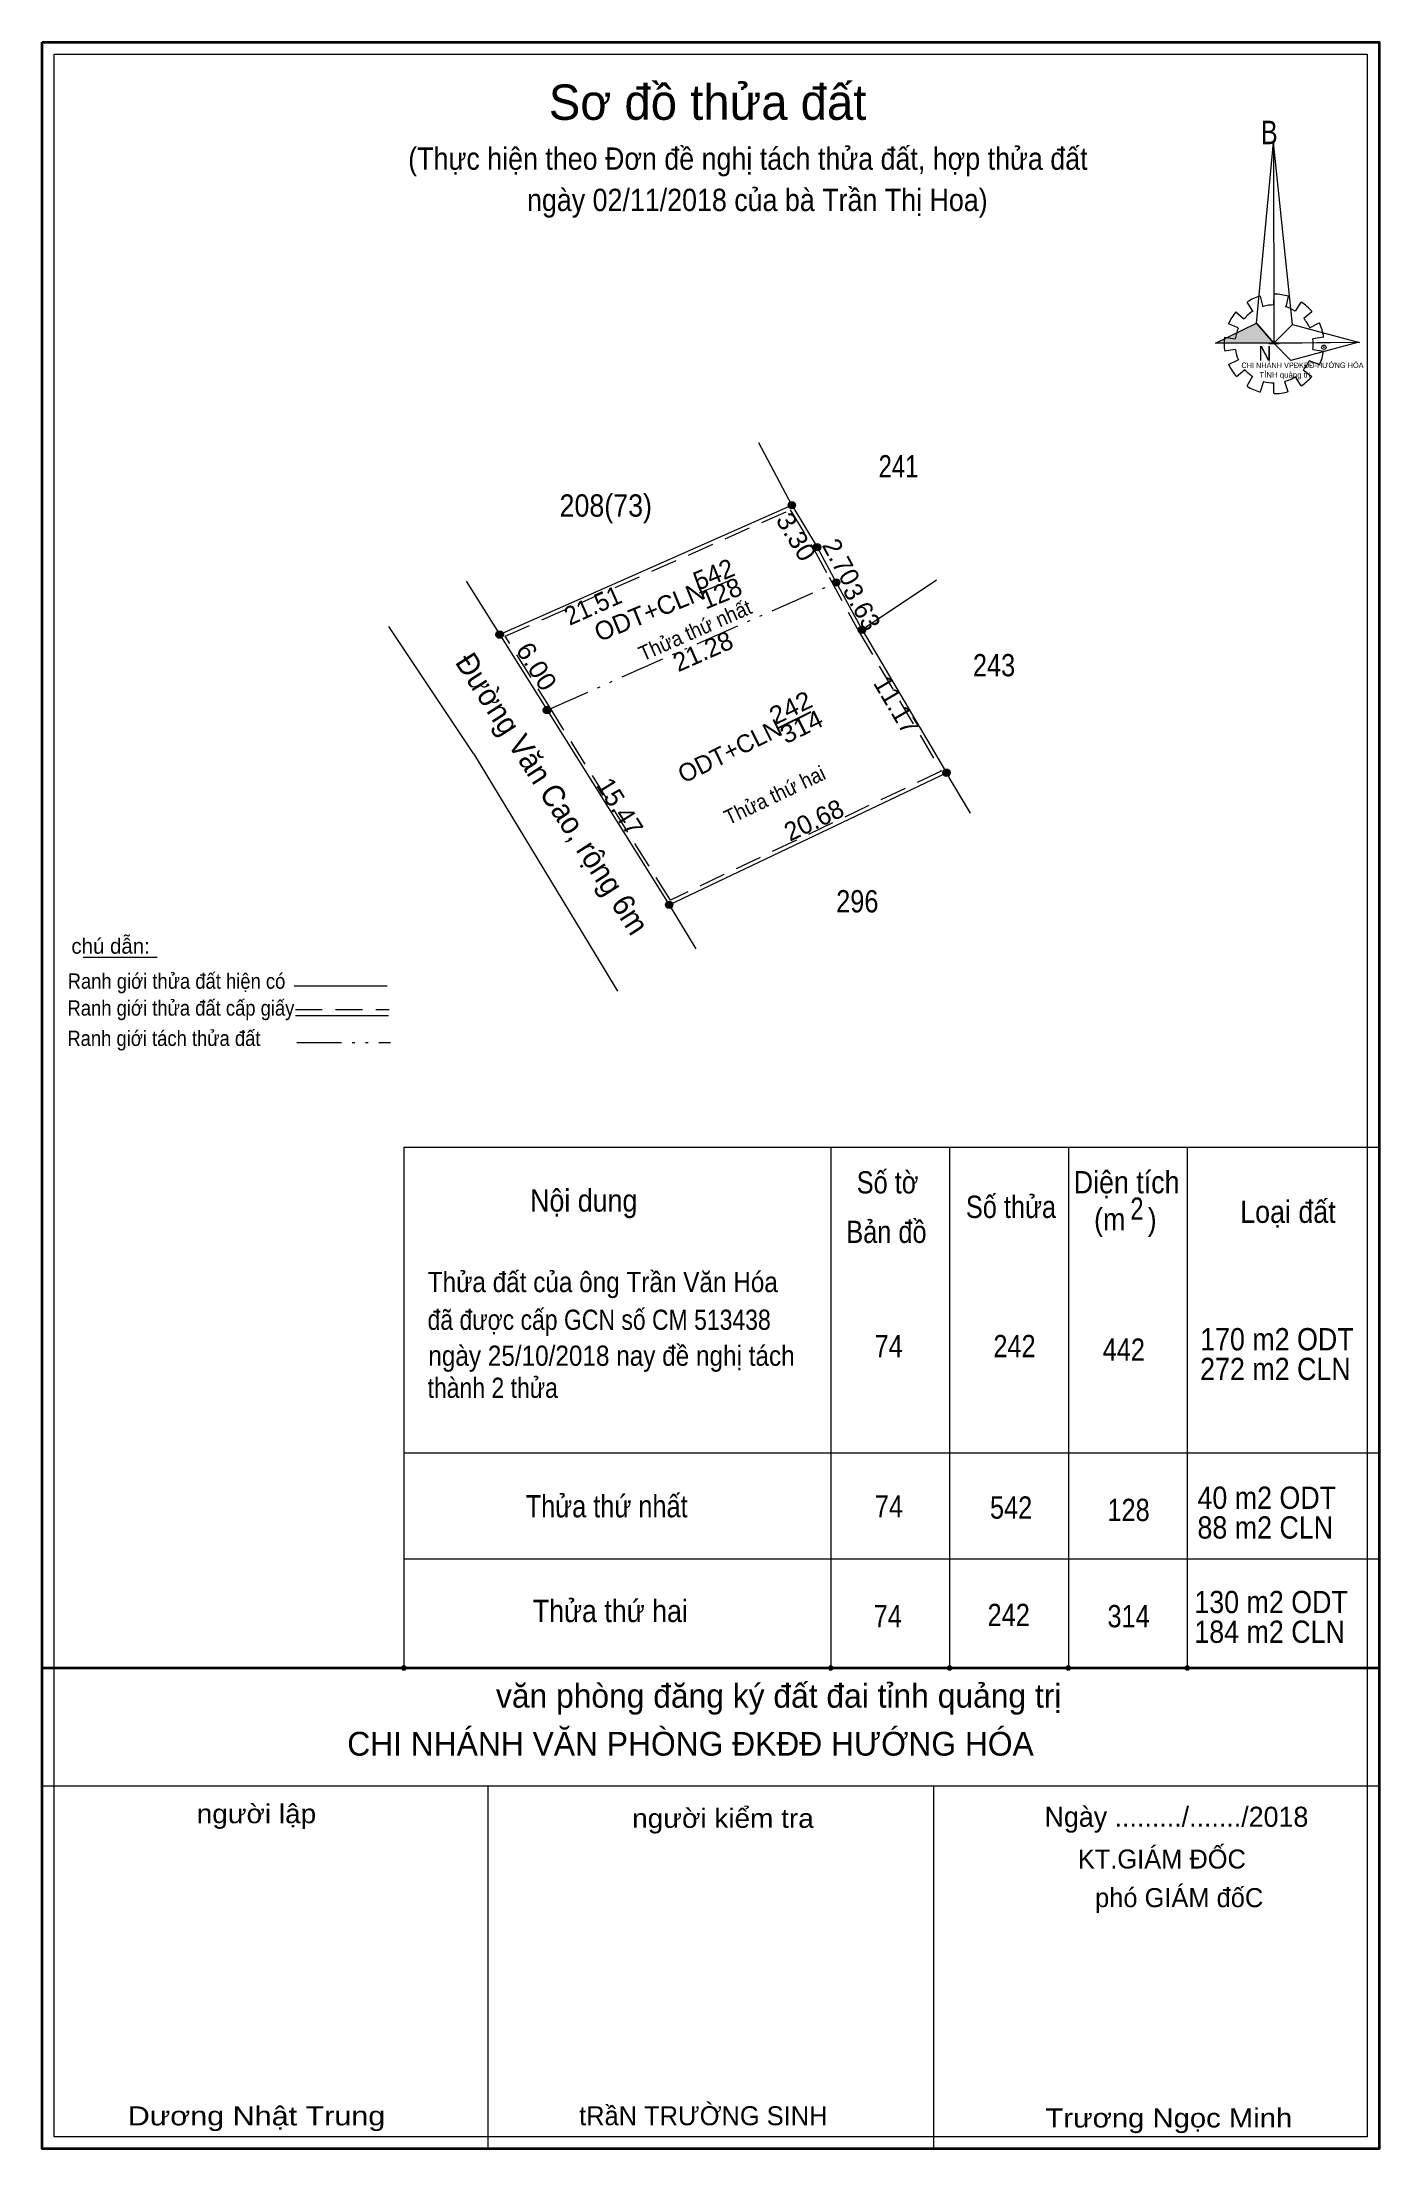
# Model space of a CAD drawing. Header units: metres. Extents: x 551253 to 552054, y 1839191 to 1839365.
# Drawn here: x 551253.4 to 551343.5, y 1839223.6 to 1839365.5 of the extents above; entities that cross this region are included whole.
import ezdxf
from ezdxf.enums import TextEntityAlignment as Align

# ---------------------------------------------------------------- set-up
doc = ezdxf.new("R2010")
doc.units = ezdxf.units.M
doc.header["$LTSCALE"] = 0.6
doc.header["$PDMODE"] = 32
doc.header["$PDSIZE"] = 0.3
for name, pattern in [('DASH_DOUBLE_DOT', [9.2, 5, -1.2, 0.3, -1.2, 0.3, -1.2]), ('MEDIUM_DASHED', [4.5, 3, -1.5]), ('SHORT_DASHED', [2.7, 1.5, -1.2])]:
    doc.linetypes.add(name, pattern=pattern)
for name, color, linetype, lineweight in [('1', 7, 'Continuous', 13), ('10', 7, 'Continuous', 13), ('17', 7, 'Continuous', 13), ('2', 7, 'SHORT_DASHED', 13), ('5', 7, 'Continuous', 13), ('6', 7, 'Continuous', 13), ('63', 7, 'Continuous', 13)]:
    doc.layers.add(name, color=color, linetype=linetype, lineweight=lineweight)
doc.layers.add('7', color=7, linetype='Continuous')

msp = doc.modelspace()

# ---------------------------------------------------------------- texts
at = {"layer": '1'}
msp.add_text('Sơ đồ thửa đất', height=2.38, dxfattribs=at).set_placement((551298.23, 1839360.23), align=Align.CENTER)
for s, height, width, p in [('B', 1.585, 0.8, (551335.48, 1839358.59)), ('CHI NHÁNH VPĐKĐĐ-HƯỚNG HÓA', 0.3749, 0.95, (551334.17, 1839343.52)), ('N', 0.9904, 0.9, (551335.32, 1839344.02)), ('TỈNH quảng trị', 0.375, 1.05, (551335.38, 1839342.87))]:
    msp.add_text(s, height=height, dxfattribs=dict(at, width=width)).set_placement(p)
for s, height, p in [('văn phòng đăng ký đất đai tỉnh quảng trị', 1.6, (551322.05, 1839253.35)), ('CHI NHÁNH VĂN PHÒNG ĐKĐĐ HƯỚNG HÓA', 1.6, (551320.19, 1839250.12)), ('KT.GIÁM ĐỐC', 1.28, (551334.47, 1839242.52)), ('phó GIÁM đốC', 1.28, (551335.64, 1839239.92)), ('tRầN TRƯỜNG SINH', 1.28, (551306.3, 1839225.24))]:
    msp.add_text(s, height=height, dxfattribs=at).set_placement(p, align=Align.RIGHT)
for s, width, p in [('người lập', 1.1, (551271.88, 1839245.57)), ('người kiểm tra', 1.1, (551305.38, 1839245.26)), ('Dương Nhật Trung', 1.2, (551276.53, 1839225.23)), ('Trương Ngọc Minh', 1.15, (551337.59, 1839225.09))]:
    msp.add_text(s, height=1.28, dxfattribs=dict(at, width=width)).set_placement(p, align=Align.RIGHT)
at = {"layer": '2'}
for s, width, p in [('241', 0.8, (551311.08, 1839336.16)), ('208(73)', 0.9, (551291.375, 1839333.52)), ('243', 0.85, (551317.515, 1839322.77)), ('296', 0.85, (551308.31, 1839306.88))]:
    msp.add_text(s, height=1.5, dxfattribs=dict(at, width=width)).set_placement(p, align=Align.CENTER)
for s, height, rotation, width, p in [('3.30', 1.25, 300.994, 1.05, (551303.658, 1839331.8418)), ('21.51', 1.25, 23.884, 0.95, (551290.7569, 1839326.9678)), ('Thửa thứ nhất', 1, 23.807, 0.95, (551297.5932, 1839325.41)), ('Đường Văn Cao, rộng 6m', 1.5, 302.799, 0.95, (551287.1478, 1839314.4663)), ('6.00', 1.25, 302.127, 1.05, (551286.1861, 1839323.1074)), ('242', 1.2, 26.275, 1.1, (551304.0844, 1839320.1188)), ('314', 1.2, 26.275, 1.1, (551304.8194, 1839318.8412)), ('Thửa thứ hai', 1, 25.461, 0.95, (551302.96, 1839314.3194))]:
    msp.add_text(s, height=height, rotation=rotation, dxfattribs=dict(at, width=width)).set_placement(p, align=Align.CENTER)
for s, rotation, p in [('2.70', 298.56, (551306.6734, 1839330.1688)), ('542', 22.282, (551298.883, 1839329.0603)), ('ODT+CLN', 22.282, (551294.563, 1839326.561)), ('128', 22.282, (551299.388, 1839327.7842)), ('3.63', 298.61, (551308.0686, 1839327.1393)), ('21.28', 23.807, (551298.1677, 1839323.8828)), ('11.17', 300.559, (551310.4095, 1839320.5178)), ('15.47', 302.088, (551291.7987, 1839313.672)), ('20.68', 25.462, (551305.6563, 1839312.5282))]:
    msp.add_text(s, height=1.25, rotation=rotation, dxfattribs=at).set_placement(p, align=Align.CENTER)
msp.add_text('ODT+CLN ', height=1.2, rotation=26.275, dxfattribs=at).set_placement((551303.7688, 1839319.0725), align=Align.RIGHT)
at = {"layer": '6'}
msp.add_text('chú dẫn:', height=1.029, dxfattribs=at).set_placement((551255.4, 1839304.1))
for s, height, width, p in [('Ranh giới thửa đất hiện có ', 1.029, 0.9, (551255.15, 1839301.74)), ('Ranh giới thửa đất cấp giấy', 1.029, 0.9, (551255.14, 1839299.93)), ('Ranh giới tách thửa đất', 1.029, 0.9, (551255.13, 1839297.89)), ('Số tờ', 1.5, 0.85, (551308.27, 1839287.96)), ('Diện tích', 1.5, 0.9, (551322.88, 1839287.97)), ('Nội dung', 1.5, 0.9, (551286.28, 1839286.74)), ('Số thửa', 1.5, 0.85, (551315.62, 1839286.31)), ('(m   )', 1.5, 0.9, (551324.25, 1839285.48)), ('2', 1.5, 0.8, (551326.69, 1839286.19)), ('Loại đất', 1.5, 0.9, (551334.09, 1839285.98)), ('Bản đồ', 1.5, 0.85, (551307.57, 1839284.63)), ('Thửa đất của ông Trần Văn Hóa', 1.36, 0.9, (551279.39, 1839281.32)), ('đã được cấp GCN số CM 513438', 1.36, 0.85, (551279.38, 1839278.78)), ('170 m2 ODT', 1.5, 0.9, (551331.39, 1839277.4)), ('ngày 25/10/2018 nay đề nghị tách', 1.36, 0.9, (551279.43, 1839276.36)), ('74', 1.5, 0.85, (551309.47, 1839276.94)), ('242', 1.5, 0.85, (551317.47, 1839276.94)), ('442', 1.5, 0.85, (551324.83, 1839276.7)), ('272 m2 CLN', 1.5, 0.9, (551331.39, 1839275.4)), ('thành 2 thửa', 1.36, 0.85, (551279.38, 1839274.2)), ('Thửa thứ nhất', 1.5, 0.85, (551285.98, 1839266.16)), ('74', 1.5, 0.85, (551309.49, 1839266.15)), ('542', 1.5, 0.85, (551317.24, 1839266.07)), ('128', 1.5, 0.85, (551325.15, 1839265.91)), ('40 m2 ODT', 1.5, 0.9, (551331.21, 1839266.73)), ('88 m2 CLN', 1.5, 0.9, (551331.21, 1839264.73)), ('Thửa thứ hai', 1.5, 0.9, (551286.46, 1839259.11)), ('74', 1.5, 0.85, (551309.41, 1839258.76)), ('242', 1.5, 0.85, (551317.08, 1839258.84)), ('314', 1.5, 0.85, (551325.15, 1839258.76)), ('130 m2 ODT', 1.5, 0.9, (551331, 1839259.71)), ('184 m2 CLN', 1.5, 0.9, (551331, 1839257.71))]:
    msp.add_text(s, height=height, dxfattribs=dict(at, width=width)).set_placement(p)
msp.add_text('Ngày ........./......./2018', height=1.35, dxfattribs=at).set_placement((551329.795, 1839245.33), align=Align.CENTER)
at = {"layer": '7', "width": 0.9}
for s, p in [('(Thực hiện theo Đơn đề nghị tách thửa đất, hợp thửa đất ', (551301.195, 1839356.87)), ('ngày 02/11/2018 của bà Trần Thị Hoa)', (551301.58, 1839354.09))]:
    msp.add_text(s, height=1.5, dxfattribs=at).set_placement(p, align=Align.CENTER)

# ---------------------------------------------------------------- hatches: boundary and pattern name
at = {"layer": '1'}
msp.add_hatch(color=256, dxfattribs=at).paths.add_polyline_path([(551332.43, 1839345.19), (551335.18, 1839346.54), (551336.36, 1839345.19)])
at = {"layer": '2'}
for points in [[(551304.15, 1839334.29, 1), (551303.65, 1839334.29, 1)], [(551305.85, 1839331.46, 1), (551305.35, 1839331.46, 1)], [(551307.14, 1839329.09, 1), (551306.64, 1839329.09, 1)], [(551284.48, 1839325.58, 1), (551283.98, 1839325.58, 1)], [(551308.88, 1839325.9, 1), (551308.38, 1839325.9, 1)], [(551287.67, 1839320.5, 1), (551287.17, 1839320.5, 1)], [(551314.56, 1839316.28, 1), (551314.06, 1839316.28, 1)], [(551295.89, 1839307.39, 1), (551295.39, 1839307.39, 1)]]:
    msp.add_hatch(color=256, dxfattribs=at).paths.add_polyline_path(points)

# ---------------------------------------------------------------- linework, layer by layer
at = {"layer": '1'}
for p, q in [((551335.44, 1839348.36), (551335.62, 1839347.65)), ((551336.36, 1839347.77), (551336.38, 1839348.5)), ((551337.32, 1839348.36), (551337.15, 1839347.63)), ((551333.79, 1839347.31), (551334.33, 1839346.83)), ((551334.94, 1839347.36), (551334.55, 1839347.95)), ((551337.8, 1839347.36), (551338.19, 1839347.95)), ((551338.91, 1839347.31), (551338.37, 1839346.86)), ((551333.02, 1839345.6), (551333.74, 1839345.49)), ((551333.96, 1839346.22), (551333.31, 1839346.49)), ((551338.76, 1839346.24), (551339.41, 1839346.56)), ((551339.72, 1839345.6), (551338.98, 1839345.49)), ((551333.74, 1839344.76), (551333.02, 1839344.65)), ((551333.31, 1839343.76), (551333.96, 1839344.08)), ((551336.01, 1839345.17), (551336.71, 1839345.17)), ((551339.44, 1839343.74), (551338.72, 1839344.01)), ((551338.98, 1839344.76), (551339.72, 1839344.65)), ((551334.4, 1839343.4), (551333.83, 1839342.94)), ((551334.55, 1839342.33), (551334.92, 1839342.96)), ((551335.66, 1839342.62), (551335.44, 1839341.92)), ((551336.36, 1839341.8), (551336.36, 1839342.51)), ((551337.08, 1839342.62), (551337.3, 1839341.94)), ((551338.19, 1839342.33), (551337.8, 1839342.94)), ((551338.32, 1839343.4), (551338.91, 1839342.96)), ((551277.78, 1839291.07), (551343.44, 1839291.07)), ((551277.78, 1839291.07), (551277.78, 1839256.02)), ((551306.52, 1839291.07), (551306.52, 1839256.02)), ((551314.52, 1839291.07), (551314.52, 1839256.02)), ((551322.52, 1839291.07), (551322.52, 1839256.02)), ((551330.52, 1839291.07), (551330.52, 1839256.02)), ((551277.78, 1839270.5), (551343.44, 1839270.5)), ((551277.78, 1839263.36), (551343.49, 1839263.36)), ((551343.43, 1839262.56), (551343.44, 1839262.56)), ((551343.43, 1839256.02), (551343.44, 1839256.02)), ((551253.43, 1839255.24), (551253.43, 1839223.65)), ((551253.43, 1839248.08), (551343.43, 1839248.08)), ((551283.43, 1839248.08), (551283.43, 1839223.65)), ((551313.43, 1839248.08), (551313.43, 1839223.65))]:
    msp.add_line(p, q, dxfattribs=at)
at = {"layer": '1', "lineweight": 35}
msp.add_line((551253.43, 1839256.02), (551343.43, 1839256.02), dxfattribs=at)
at = {"layer": '1'}
for points in [[(551253.43, 1839223.65), (551253.43, 1839365.45), (551343.43, 1839365.45), (551343.43, 1839223.65)], [(551253.43, 1839223.65), (551253.43, 1839365.45), (551343.43, 1839365.45), (551343.43, 1839223.65)], [(551336.32, 1839358.7), (551336.36, 1839345.19), (551335.18, 1839346.54)], [(551336.32, 1839358.7), (551336.36, 1839345.19), (551337.6, 1839346.45)], [(551332.43, 1839345.19), (551335.18, 1839346.54), (551336.36, 1839345.19)], [(551342.12, 1839345.24), (551336.36, 1839345.19), (551337.6, 1839346.45)], [(551342.08, 1839345.26), (551337.49, 1839344.03), (551336.36, 1839345.19)]]:
    msp.add_lwpolyline(points, close=True, dxfattribs=at)
for centre, major_axis, start_param, end_param in [((551336.3714, 1839345.1476), (3.3649, 0), 1.84955988, 2.13900916), ((551336.3714, 1839345.1476), (3.3649, 0), 1.27924208, 1.56332225), ((551336.3714, 1839345.1476), (3.3649, 0), 2.43958176, 2.72400246), ((551336.3714, 1839345.1476), (2.6372, 0), 2.13373541, 2.44496261), ((551336.3714, 1839345.1476), (2.6372, 0), 1.56985589, 1.85611068), ((551336.3714, 1839345.1476), (2.6372, 0), 1.00270906, 1.2755622), ((551336.3714, 1839345.1476), (3.3649, 0), 0.71056237, 0.99687234), ((551336.3714, 1839345.1476), (2.6372, 0), 0.42678376, 0.70646463), ((551336.3714, 1839345.1476), (3.3649, 0), 3.00667928, 3.29139349), ((551336.3714, 1839345.1476), (2.6372, 0), 2.72368549, 3.01515824), ((551336.3714, 1839345.1476), (2.6372, 0), 6.13558388, 6.41618463), ((551336.3714, 1839345.1476), (3.3649, 0), 0.1390515, 0.43393316), ((551336.3714, 1839345.1476), (2.6372, 0), 3.28229955, 3.56105054), ((551336.3714, 1839345.1476), (2.6372, 0), 5.56137327, 5.83951437), ((551336.3714, 1839345.1476), (3.3649, 0), 5.85230288, 6.13839648), ((551336.3714, 1839345.1476), (3.3649, 0), 3.56988637, 3.85691866), ((551336.3714, 1839345.1476), (2.6372, 0), 3.86077574, 4.13258255), ((551336.3714, 1839345.1476), (2.6372, 0), 4.43854677, 4.71314001), ((551336.3714, 1839345.1476), (2.6372, 0), 4.99087134, 5.28933161), ((551336.3714, 1839345.1476), (3.3649, 0), 5.28561416, 5.56798705), ((551336.3521, 1839345.1276), (3.3649, 0), 4.1470906, 4.43659307), ((551336.3714, 1839345.1476), (3.3649, 0), 4.71301008, 4.99761054)]:
    msp.add_ellipse(centre, major_axis=major_axis, ratio=0.995001, start_param=start_param, end_param=end_param, dxfattribs=at)
for p in [(551339.72, 1839344.92), (551277.78, 1839256.02), (551306.52, 1839256.02), (551314.52, 1839256.02), (551322.52, 1839256.02), (551330.52, 1839256.02)]:
    msp.add_point(p, dxfattribs=at)
at = {"layer": '10'}
for p in [(551342.64, 1839269.19), (551277.78, 1839256.02)]:
    msp.add_line(p, (551342.64, 1839256.02), dxfattribs=at)
at = {"layer": '17'}
msp.add_line((551256.2, 1839303.86), (551261.17, 1839303.86), dxfattribs=at)
at = {"layer": '2', "linetype": 'Continuous'}
for p, q in [((551303.9, 1839334.29), (551301.69, 1839338.49)), ((551284.23, 1839325.58), (551303.9, 1839334.29)), ((551297.68, 1839328.39), (551299.92, 1839329.3)), ((551313.63, 1839329.24), (551308.63, 1839325.9)), ((551282.46, 1839317.57), (551276.78, 1839326.12)), ((551308.63, 1839325.9), (551314.31, 1839316.28)), ((551295.64, 1839307.39), (551314.31, 1839316.28)), ((551314.31, 1839316.28), (551314.5, 1839315.96)), ((551315.92, 1839313.55), (551314.5, 1839315.96)), ((551295.64, 1839307.39), (551297.44, 1839304.42))]:
    msp.add_line(p, q, dxfattribs=at)
at = {"layer": '2', "linetype": 'DASH_DOUBLE_DOT'}
msp.add_line((551287.42, 1839320.5), (551306.89, 1839329.09), dxfattribs=at)
at = {"layer": '2', "linetype": 'Continuous', "lineweight": 25}
msp.add_line((551302.92, 1839319.27), (551305.17, 1839320.38), dxfattribs=at)
at = {"layer": '2', "linetype": 'MEDIUM_DASHED'}
for points in [[(551287.78, 1839320.4), (551284.6, 1839325.47), (551303.8, 1839333.97)], [(551303.8, 1839333.97), (551305.38, 1839331.34), (551306.41, 1839329.45)], [(551306.41, 1839329.45), (551308.41, 1839325.78), (551313.96, 1839316.39), (551295.73, 1839307.71), (551287.78, 1839320.4)]]:
    msp.add_lwpolyline(points, dxfattribs=at)
at = {"layer": '2', "linetype": 'Continuous'}
for points in [[(551303.9, 1839334.29), (551305.6, 1839331.46), (551306.89, 1839329.09), (551308.63, 1839325.9)], [(551281.98, 1839329.17), (551287.42, 1839320.5), (551295.64, 1839307.39)], [(551282.46, 1839317.57), (551290.22, 1839304.81), (551292.03, 1839301.8), (551292.17, 1839301.57)]]:
    msp.add_lwpolyline(points, dxfattribs=at)
for centre in [(551303.9, 1839334.29), (551305.6, 1839331.46), (551306.89, 1839329.09), (551284.23, 1839325.58), (551308.63, 1839325.9), (551287.42, 1839320.5), (551314.31, 1839316.28), (551295.64, 1839307.39)]:
    msp.add_circle(centre, 0.25, dxfattribs=at)
at = {"layer": '5', "lineweight": 35}
msp.add_lwpolyline([(551253.44, 1839365.46), (551343.44, 1839365.46), (551343.44, 1839223.66), (551253.44, 1839223.66)], close=True, dxfattribs=at)
at = {"layer": '5'}
msp.add_lwpolyline([(551342.64, 1839256.02), (551342.64, 1839224.46), (551254.24, 1839224.46), (551254.24, 1839364.66), (551342.64, 1839364.66), (551342.64, 1839269.19)], dxfattribs=at)
at = {"layer": '6'}
for p, q in [((551270.39, 1839301.94), (551276.66, 1839301.94)), ((551270.49, 1839299.93), (551276.75, 1839299.93))]:
    msp.add_line(p, q, dxfattribs=at)
at = {"layer": '6', "linetype": 'MEDIUM_DASHED'}
msp.add_line((551270.49, 1839300.35), (551276.8, 1839300.35), dxfattribs=at)
at = {"layer": '63', "linetype": 'DASH_DOUBLE_DOT'}
msp.add_line((551270.58, 1839298.12), (551276.88, 1839298.12), dxfattribs=at)

msp.set_redraw_order([(e.dxf.handle, doc.entitydb.next_handle()) for e in msp.query("TEXT MTEXT ATTDEF DIMENSION ARC_DIMENSION")])  # texts and dimensions are drawn at this point

doc.saveas('drawing.dxf')
